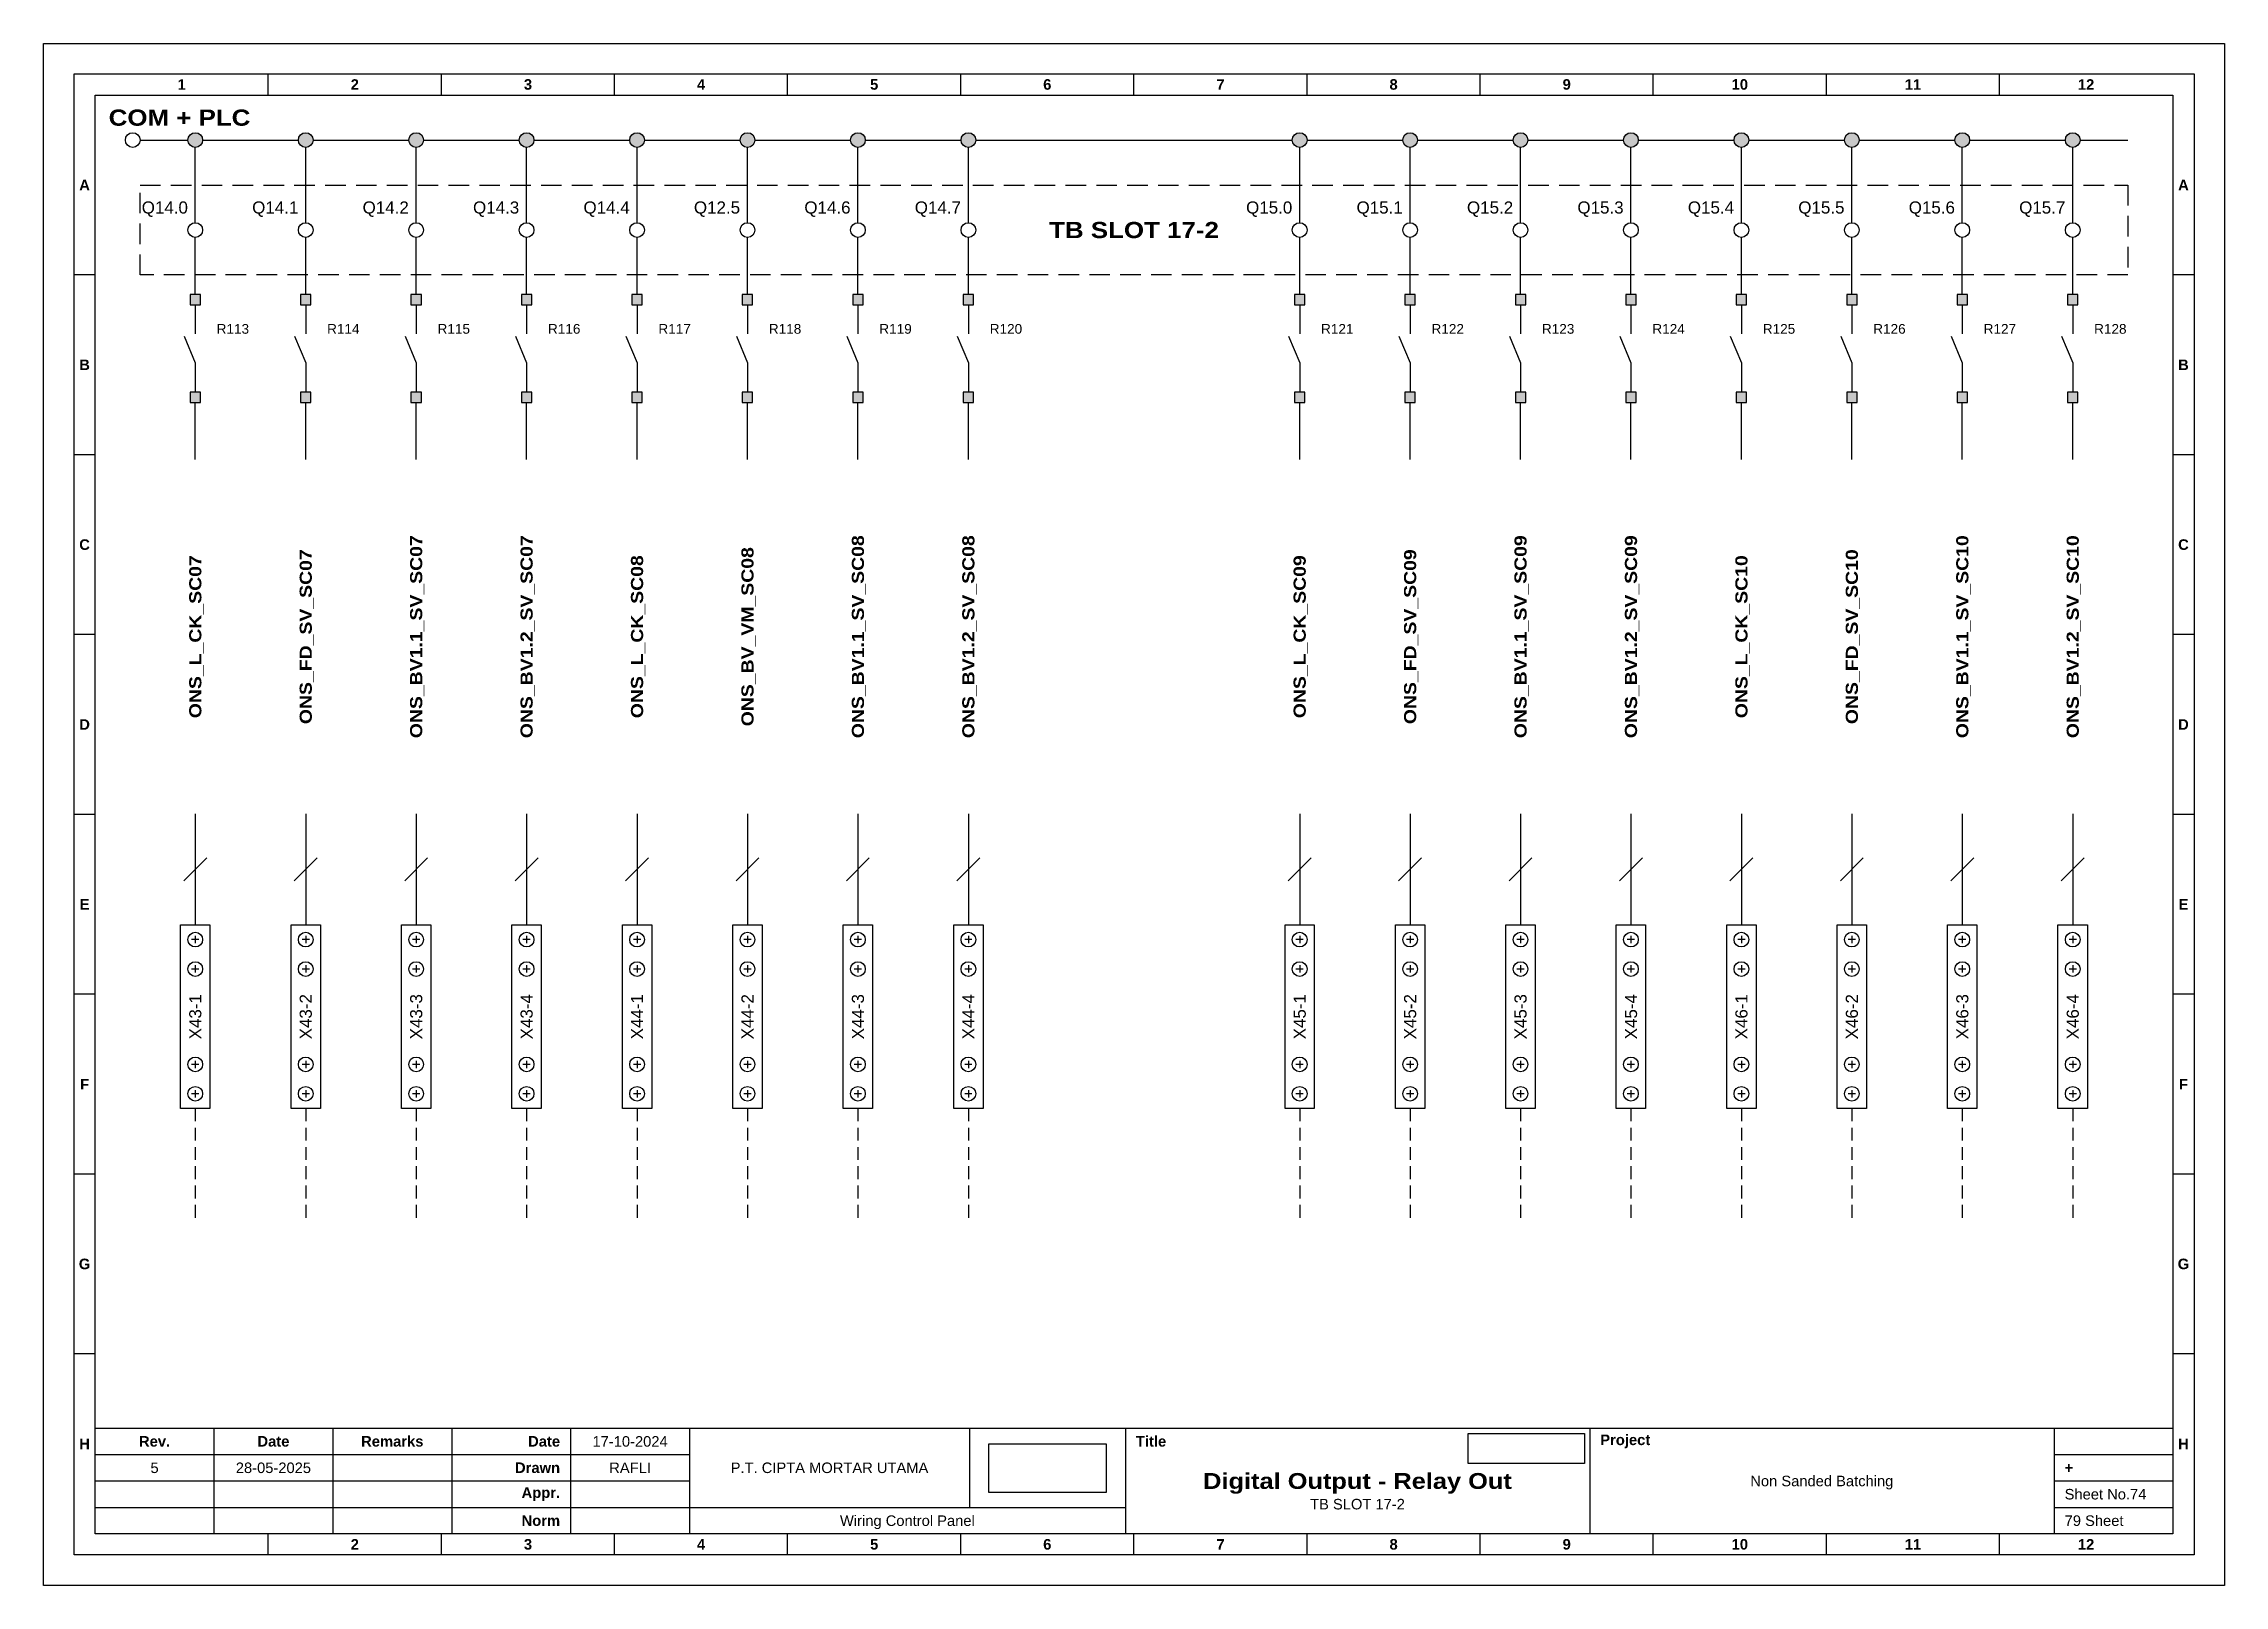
# Model space of a CAD drawing. Header units: millimetres. Extents: x 1512 to 2711, y 1342 to 1994.
# Drawn here: x 1512.4 to 1781.8, y 1341.9 to 1532.4 of the extents above; entities that cross this region are included whole.
import ezdxf
from ezdxf.enums import TextEntityAlignment as Align

# ---------------------------------------------------------------- set-up
doc = ezdxf.new("R2010")
doc.units = ezdxf.units.MM
doc.linetypes.add('HIDDEN', pattern=[9.525, 6.35, -3.175])
doc.styles.add('Bold', font='ariblk.ttf', dxfattribs={"height": 25.4})
doc.styles.get("Standard").update_dxf_attribs({"font": 'arial.ttf'})
picture_1 = doc.add_image_def('image1.png', size_in_pixel=(2048, 847))
picture_2 = doc.add_image_def('image2.png', size_in_pixel=(2092, 542))

msp = doc.modelspace()

# ---------------------------------------------------------------- texts
at = {"ltscale": 500, "style": 'Bold'}
msp.add_text('COM + PLC', height=2, dxfattribs=at).set_placement((1520.47, 1523.22), align=Align.MIDDLE_LEFT)
at = {"ltscale": 500}
for s, p in [('Q14.0', (1530.26, 1512.12)), ('Q14.1', (1543.9, 1512.12)), ('Q14.2', (1557.54, 1512.12)), ('Q14.3', (1571.18, 1512.12)), ('Q14.4', (1584.82, 1512.12)), ('Q12.5', (1598.46, 1512.12)), ('Q14.6', (1612.1, 1512.12)), ('Q14.7', (1625.74, 1512.12)), ('Q15.0', (1666.66, 1512.12)), ('Q15.1', (1680.3, 1512.12)), ('Q15.2', (1693.94, 1512.12)), ('Q15.3', (1707.58, 1512.12)), ('Q15.4', (1721.22, 1512.12)), ('Q15.5', (1734.86, 1512.12)), ('Q15.6', (1748.5, 1512.12)), ('Q15.7', (1762.14, 1512.12))]:
    msp.add_text(s, height=1.5, dxfattribs=at).set_placement(p, align=Align.MIDDLE_RIGHT)
at = {"ltscale": 500, "style": 'Bold'}
msp.add_text('TB SLOT 17-2', height=2, dxfattribs=at).set_placement((1647.11, 1509.34), align=Align.MIDDLE_CENTER)
at = {"ltscale": 500}
for s, p in [('R113', (1533.81, 1497.13)), ('R114', (1547.45, 1497.13)), ('R115', (1561.09, 1497.13)), ('R116', (1574.73, 1497.13)), ('R117', (1588.37, 1497.13)), ('R118', (1602.01, 1497.13)), ('R119', (1615.65, 1497.13)), ('R120', (1629.29, 1497.13)), ('R121', (1670.21, 1497.13)), ('R122', (1683.85, 1497.13)), ('R123', (1697.49, 1497.13)), ('R124', (1711.13, 1497.13)), ('R125', (1724.77, 1497.13)), ('R126', (1738.41, 1497.13)), ('R127', (1752.05, 1497.13)), ('R128', (1765.69, 1497.13))]:
    msp.add_text(s, height=1.2, dxfattribs=at).set_placement(p, align=Align.MIDDLE_LEFT)
at = {"ltscale": 500, "style": 'Bold'}
for s, p in [('ONS_BV1.1_SV_SC07', (1558.45, 1459.11)), ('ONS_BV1.2_SV_SC07', (1572.09, 1459.11)), ('ONS_BV1.1_SV_SC08', (1613.01, 1459.11)), ('ONS_BV1.2_SV_SC08', (1626.65, 1459.11)), ('ONS_BV1.1_SV_SC09', (1694.85, 1459.11)), ('ONS_BV1.2_SV_SC09', (1708.49, 1459.11)), ('ONS_BV1.1_SV_SC10', (1749.41, 1459.11)), ('ONS_BV1.2_SV_SC10', (1763.05, 1459.11)), ('ONS_L_CK_SC07', (1531.17, 1459.11)), ('ONS_FD_SV_SC07', (1544.81, 1459.11)), ('ONS_L_CK_SC08', (1585.73, 1459.11)), ('ONS_BV_VM_SC08', (1599.37, 1459.11)), ('ONS_L_CK_SC09', (1667.57, 1459.11)), ('ONS_FD_SV_SC09', (1681.21, 1459.11)), ('ONS_L_CK_SC10', (1722.13, 1459.11)), ('ONS_FD_SV_SC10', (1735.77, 1459.11))]:
    msp.add_text(s, height=1.5, rotation=90, dxfattribs=at).set_placement(p, align=Align.MIDDLE_CENTER)
at = {"ltscale": 500}
for s, p in [('X43-1', (1531.17, 1412.18)), ('X43-2', (1544.81, 1412.18)), ('X43-3', (1558.45, 1412.18)), ('X43-4', (1572.09, 1412.18)), ('X44-1', (1585.73, 1412.18)), ('X44-2', (1599.37, 1412.18)), ('X44-3', (1613.01, 1412.18)), ('X44-4', (1626.65, 1412.18)), ('X45-1', (1667.57, 1412.18)), ('X45-2', (1681.21, 1412.18)), ('X45-3', (1694.85, 1412.18)), ('X45-4', (1708.49, 1412.18)), ('X46-1', (1722.13, 1412.18)), ('X46-2', (1735.77, 1412.18)), ('X46-3', (1749.41, 1412.18)), ('X46-4', (1763.05, 1412.18))]:
    msp.add_text(s, height=1.5, rotation=90, dxfattribs=at).set_placement(p, align=Align.MIDDLE_CENTER)

# ---------------------------------------------------------------- blocks, each defined once
blk = doc.blocks.new('KOP MU PROJECT')
at = {"color": 6, "ltscale": 50}
for p, q in [((27.74, 184.05), (27.74, 186.66)), ((49.13, 184.05), (49.13, 186.66)), ((70.51, 184.05), (70.51, 186.66)), ((91.89, 184.05), (91.89, 186.66)), ((113.27, 184.05), (113.27, 186.66)), ((134.66, 184.05), (134.66, 186.66)), ((156.04, 184.05), (156.04, 186.66)), ((177.42, 184.05), (177.42, 186.66)), ((198.8, 184.05), (198.8, 186.66)), ((220.19, 184.05), (220.19, 186.66)), ((241.57, 184.05), (241.57, 186.66)), ((6.36, 161.84), (3.75, 161.84)), ((265.59, 161.84), (262.98, 161.84)), ((6.36, 139.63), (3.75, 139.63)), ((265.59, 139.63), (262.98, 139.63)), ((6.36, 117.42), (3.75, 117.42)), ((265.59, 117.42), (262.98, 117.42)), ((6.36, 95.22), (3.75, 95.22)), ((265.59, 95.22), (262.98, 95.22)), ((6.36, 73.01), (3.75, 73.01)), ((265.59, 73.01), (262.98, 73.01)), ((6.36, 50.8), (3.75, 50.8)), ((265.59, 50.8), (262.98, 50.8)), ((6.36, 28.59), (3.75, 28.59)), ((265.59, 28.59), (262.98, 28.59)), ((27.74, 3.75), (27.74, 6.36)), ((49.13, 3.75), (49.13, 6.36)), ((70.51, 3.75), (70.51, 6.36)), ((91.89, 3.75), (91.89, 6.36)), ((113.27, 3.75), (113.27, 6.36)), ((134.66, 3.75), (134.66, 6.36)), ((156.04, 3.75), (156.04, 6.36)), ((177.42, 3.75), (177.42, 6.36)), ((198.8, 3.75), (198.8, 6.36)), ((220.19, 3.75), (220.19, 6.36)), ((241.57, 3.75), (241.57, 6.36))]:
    blk.add_line(p, q, dxfattribs=at)
at = {"ltscale": 50}
for p, q in [((6.36, 19.41), (262.98, 19.41)), ((21.04, 19.41), (21.04, 6.36)), ((35.72, 19.41), (35.72, 6.36)), ((50.41, 19.41), (50.41, 6.36)), ((65.09, 19.41), (65.09, 6.36)), ((79.77, 19.41), (79.77, 6.36)), ((114.35, 19.41), (114.35, 9.62)), ((133.6, 19.41), (133.6, 6.36)), ((190.95, 19.41), (190.95, 6.36)), ((248.3, 19.41), (248.3, 6.36)), ((6.36, 16.15), (79.77, 16.15)), ((248.3, 16.15), (262.98, 16.15)), ((6.36, 12.89), (79.77, 12.89)), ((248.3, 12.89), (262.98, 12.89)), ((6.36, 9.62), (133.6, 9.62)), ((248.3, 9.62), (262.98, 9.62))]:
    blk.add_line(p, q, dxfattribs=at)
at = {"color": 1, "ltscale": 50}
blk.add_lwpolyline([(269.34, 0), (0, 0), (0, 190.41), (269.34, 190.41)], close=True, dxfattribs=at)
at = {"color": 6, "ltscale": 50}
for points in [[(265.59, 3.75), (3.75, 3.75), (3.75, 186.66), (265.59, 186.66)], [(262.98, 6.36), (6.36, 6.36), (6.36, 184.05), (262.98, 184.05)]]:
    blk.add_lwpolyline(points, close=True, dxfattribs=at)
at = {"ltscale": 50, "char_height": 1.305, "attachment_point": 4}
for s, width, heights, insert in [('\\pxqc;{\\fArial|b1|i0|c0|p34;1}', 21.3825, [2.51], (6.36, 185.36)), ('\\pxqc;{\\fArial|b1|i0|c0|p34;2}', 21.3825, [2.51], (27.74, 185.36)), ('\\pxqc;{\\fArial|b1|i0|c0|p34;3}', 21.3825, [2.51], (49.13, 185.36)), ('\\pxqc;{\\fArial|b1|i0|c0|p34;4}', 21.3825, [2.51], (70.51, 185.36)), ('\\pxqc;{\\fArial|b1|i0|c0|p34;5}', 21.3825, [2.51], (91.89, 185.36)), ('\\pxqc;{\\fArial|b1|i0|c0|p34;6}', 21.3825, [2.51], (113.27, 185.36)), ('\\pxqc;{\\fArial|b1|i0|c0|p34;7}', 21.3825, [2.51], (134.66, 185.36)), ('\\pxqc;{\\fArial|b1|i0|c0|p34;8}', 21.3825, [2.51], (156.04, 185.36)), ('\\pxqc;{\\fArial|b1|i0|c0|p34;9}', 21.3825, [2.51], (177.42, 185.36)), ('\\pxqc;{\\fArial|b1|i0|c0|p34;10}', 21.3825, [2.51], (198.8, 185.36)), ('\\pxqc;{\\fArial|b1|i0|c0|p34;11}', 21.3825, [2.51], (220.19, 185.36)), ('\\pxqc;{\\fArial|b1|i0|c0|p34;12}', 21.3825, [2.51], (241.57, 185.36)), ('\\pxqc;{\\fArial|b1|i0|c0|p34;A}', 2.61, [2.51], (3.75, 172.95)), ('\\pxqc;{\\fArial|b1|i0|c0|p34;A}', 2.61, [2.51], (262.98, 172.95)), ('\\pxqc;{\\fArial|b1|i0|c0|p34;B}', 2.61, [2.51], (3.75, 150.74)), ('\\pxqc;{\\fArial|b1|i0|c0|p34;B}', 2.61, [2.51], (262.98, 150.74)), ('\\pxqc;{\\fArial|b1|i0|c0|p34;C}', 2.61, [2.51], (3.75, 128.53)), ('\\pxqc;{\\fArial|b1|i0|c0|p34;C}', 2.61, [2.51], (262.98, 128.53)), ('\\pxqc;{\\fArial|b1|i0|c0|p34;D}', 2.61, [2.51], (3.75, 106.32)), ('\\pxqc;{\\fArial|b1|i0|c0|p34;D}', 2.61, [2.51], (262.98, 106.32)), ('\\pxqc;{\\fArial|b1|i0|c0|p34;E}', 2.61, [2.51], (3.75, 84.11)), ('\\pxqc;{\\fArial|b1|i0|c0|p34;E}', 2.61, [2.51], (262.98, 84.11)), ('\\pxqc;{\\fArial|b1|i0|c0|p34;F}', 2.61, [2.51], (3.75, 61.9)), ('\\pxqc;{\\fArial|b1|i0|c0|p34;F}', 2.61, [2.51], (262.98, 61.9)), ('\\pxqc;{\\fArial|b1|i0|c0|p34;G}', 2.61, [2.51], (3.75, 39.69)), ('\\pxqc;{\\fArial|b1|i0|c0|p34;G}', 2.61, [2.51], (262.98, 39.69)), ('\\pxqc;{\\fArial|b1|i0|c0|p34;H}', 2.61, [2.51], (3.75, 17.47)), ('\\pxqc;{\\fArial|b1|i0|c0|p34;Rev.}', 14.6811, [2.88], (6.36, 17.78)), ('\\pxqc;{\\fArial|b1|i0|c0|p34;Date}', 14.6811, [2.88], (21.04, 17.78)), ('\\pxqc;{\\fArial|b1|i0|c0|p34;Remarks}', 14.6811, [2.88], (35.72, 17.78)), ('\\pxqr;{\\fArial|b1|i0|c0|p34;Date}', 13.3761, [2.88], (50.41, 17.78)), ('\\pxql;{\\fArial|b1|i0|c0|p34;Title}', 50.2419, [2.88], (134.9, 17.78)), ('\\pxql;{\\fArial|b1|i0|c0|p34;Project}', 50.2419, [2.88], (192.25, 17.78)), ('\\pxqc;{\\fArial|b1|i0|c0|p34;H}', 2.61, [2.51], (262.98, 17.47)), ('\\pxqr;{\\fArial|b1|i0|c0|p34;Drawn}', 13.3761, [2.88], (50.41, 14.52)), ('\\pxql;{\\fArial|b1|i0|c0|p34;+}', 14.6811, [2.88], (249.61, 14.52)), ('\\pxqr;{\\fArial|b1|i0|c0|p34;Appr.}', 13.3761, [2.88], (50.41, 11.26)), ('\\pxqr;{\\fArial|b1|i0|c0|p34;Norm}', 13.3761, [2.88], (50.41, 7.99)), ('\\pxqc;{\\fArial|b1|i0|c0|p34;2}', 21.3825, [2.51], (27.74, 5.06)), ('\\pxqc;{\\fArial|b1|i0|c0|p34;3}', 21.3825, [2.51], (49.13, 5.06)), ('\\pxqc;{\\fArial|b1|i0|c0|p34;4}', 21.3825, [2.51], (70.51, 5.06)), ('\\pxqc;{\\fArial|b1|i0|c0|p34;5}', 21.3825, [2.51], (91.89, 5.06)), ('\\pxqc;{\\fArial|b1|i0|c0|p34;6}', 21.3825, [2.51], (113.27, 5.06)), ('\\pxqc;{\\fArial|b1|i0|c0|p34;7}', 21.3825, [2.51], (134.66, 5.06)), ('\\pxqc;{\\fArial|b1|i0|c0|p34;8}', 21.3825, [2.51], (156.04, 5.06)), ('\\pxqc;{\\fArial|b1|i0|c0|p34;9}', 21.3825, [2.51], (177.42, 5.06)), ('\\pxqc;{\\fArial|b1|i0|c0|p34;10}', 21.3825, [2.51], (198.8, 5.06)), ('\\pxqc;{\\fArial|b1|i0|c0|p34;11}', 21.3825, [2.51], (220.19, 5.06)), ('\\pxqc;{\\fArial|b1|i0|c0|p34;12}', 21.3825, [2.51], (241.57, 5.06))]:
    blk.add_mtext_dynamic_manual_height_columns(s, width=width, gutter_width=0.0326, heights=heights, dxfattribs=dict(at, insert=insert))
at = {"ltscale": 50}
for tag, p in [('DATECREATED', (72.43, 17.78)), ('REV', (13.7, 14.52)), ('REVDATE', (28.38, 14.52)), ('REMARKS', (43.06, 14.52)), ('DRAWN', (72.43, 14.52)), ('COMPANY', (97.06, 14.52)), ('PROJECT', (219.62, 12.89)), ('APPR', (72.43, 11.26)), ('NORM', (72.43, 7.99)), ('DRAWINGCATEGORY', (106.68, 7.99)), ('DESCRIPTION', (162.27, 10.03))]:
    blk.add_attdef(tag, text='', height=1.3, dxfattribs=at).set_placement(p, align=Align.MIDDLE_CENTER)
at = {"ltscale": 50, "style": 'Bold'}
blk.add_attdef('TITLE', text='', height=1.96, dxfattribs=at).set_placement((162.27, 12.89), align=Align.MIDDLE_CENTER)
at = {"ltscale": 50}
for tag, p in [('SHEETNUMBER', (249.61, 11.26)), ('TOTALSHEET', (249.61, 7.99))]:
    blk.add_attdef(tag, text='', height=1.3, dxfattribs=at).set_placement(p, align=Align.MIDDLE_LEFT)
image = blk.add_image(picture_1, insert=(116.72, 11.48), size_in_units=(14.5, 6), dxfattribs=at)
image.dxf.flags = 15
image = blk.add_image(picture_2, insert=(175.94, 15.04), size_in_units=(14.36, 3.72), dxfattribs=at)
image.dxf.flags = 15

# ---------------------------------------------------------------- hatches: boundary and pattern name
at = {"true_color": 0x105689}
h = msp.add_hatch(color=146, dxfattribs=at)
h.dxf.hatch_style = 1
h.paths.add_polyline_path([(1763.95, 1520.45, 1), (1762.14, 1520.45, 1)])
h.paths.add_polyline_path([(1750.31, 1520.45, 1), (1748.5, 1520.45, 1)])
h.paths.add_polyline_path([(1736.67, 1520.45, 1), (1734.86, 1520.45, 1)])
h.paths.add_polyline_path([(1723.03, 1520.45, 1), (1721.22, 1520.45, 1)])
h.paths.add_polyline_path([(1709.39, 1520.45, 1), (1707.58, 1520.45, 1)])
h.paths.add_polyline_path([(1695.75, 1520.45, 1), (1693.94, 1520.45, 1)])
h.paths.add_polyline_path([(1682.11, 1520.45, 1), (1680.3, 1520.45, 1)])
h.paths.add_polyline_path([(1668.47, 1520.45, 1), (1666.66, 1520.45, 1)])
h.paths.add_polyline_path([(1627.56, 1520.45, 1), (1625.74, 1520.45, 1)])
h.paths.add_polyline_path([(1613.92, 1520.45, 1), (1612.1, 1520.45, 1)])
h.paths.add_polyline_path([(1600.28, 1520.45, 1), (1598.46, 1520.45, 1)])
h.paths.add_polyline_path([(1586.64, 1520.45, 1), (1584.82, 1520.45, 1)])
h.paths.add_polyline_path([(1573, 1520.45, 1), (1571.18, 1520.45, 1)])
h.paths.add_polyline_path([(1559.36, 1520.45, 1), (1557.54, 1520.45, 1)])
h.paths.add_polyline_path([(1545.72, 1520.45, 1), (1543.9, 1520.45, 1)])
h.paths.add_polyline_path([(1532.08, 1520.45, 1), (1530.26, 1520.45, 1)])
h = msp.add_hatch(color=256)
h.dxf.hatch_style = 1
h.paths.add_polyline_path([(1530.53, 1501.38), (1530.53, 1500.1), (1531.81, 1500.1), (1531.81, 1501.38)])
h.paths.add_polyline_path([(1530.53, 1488.05), (1531.81, 1488.05), (1531.81, 1489.33), (1530.53, 1489.33)])
h = msp.add_hatch(color=256)
h.dxf.hatch_style = 1
h.paths.add_polyline_path([(1544.17, 1501.38), (1544.17, 1500.1), (1545.45, 1500.1), (1545.45, 1501.38)])
h.paths.add_polyline_path([(1544.17, 1488.05), (1545.45, 1488.05), (1545.45, 1489.33), (1544.17, 1489.33)])
h = msp.add_hatch(color=256)
h.dxf.hatch_style = 1
h.paths.add_polyline_path([(1557.81, 1501.38), (1557.81, 1500.1), (1559.09, 1500.1), (1559.09, 1501.38)])
h.paths.add_polyline_path([(1557.81, 1488.05), (1559.09, 1488.05), (1559.09, 1489.33), (1557.81, 1489.33)])
h = msp.add_hatch(color=256)
h.dxf.hatch_style = 1
h.paths.add_polyline_path([(1571.45, 1501.38), (1571.45, 1500.1), (1572.73, 1500.1), (1572.73, 1501.38)])
h.paths.add_polyline_path([(1571.45, 1488.05), (1572.73, 1488.05), (1572.73, 1489.33), (1571.45, 1489.33)])
h = msp.add_hatch(color=256)
h.dxf.hatch_style = 1
h.paths.add_polyline_path([(1585.09, 1501.38), (1585.09, 1500.1), (1586.37, 1500.1), (1586.37, 1501.38)])
h.paths.add_polyline_path([(1585.09, 1488.05), (1586.37, 1488.05), (1586.37, 1489.33), (1585.09, 1489.33)])
h = msp.add_hatch(color=256)
h.dxf.hatch_style = 1
h.paths.add_polyline_path([(1598.73, 1501.38), (1598.73, 1500.1), (1600.01, 1500.1), (1600.01, 1501.38)])
h.paths.add_polyline_path([(1598.73, 1488.05), (1600.01, 1488.05), (1600.01, 1489.33), (1598.73, 1489.33)])
h = msp.add_hatch(color=256)
h.dxf.hatch_style = 1
h.paths.add_polyline_path([(1612.37, 1501.38), (1612.37, 1500.1), (1613.65, 1500.1), (1613.65, 1501.38)])
h.paths.add_polyline_path([(1612.37, 1488.05), (1613.65, 1488.05), (1613.65, 1489.33), (1612.37, 1489.33)])
h = msp.add_hatch(color=256)
h.dxf.hatch_style = 1
h.paths.add_polyline_path([(1626.01, 1501.38), (1626.01, 1500.1), (1627.29, 1500.1), (1627.29, 1501.38)])
h.paths.add_polyline_path([(1626.01, 1488.05), (1627.29, 1488.05), (1627.29, 1489.33), (1626.01, 1489.33)])
h = msp.add_hatch(color=256)
h.dxf.hatch_style = 1
h.paths.add_polyline_path([(1666.93, 1501.38), (1666.93, 1500.1), (1668.21, 1500.1), (1668.21, 1501.38)])
h.paths.add_polyline_path([(1666.93, 1488.05), (1668.21, 1488.05), (1668.21, 1489.33), (1666.93, 1489.33)])
h = msp.add_hatch(color=256)
h.dxf.hatch_style = 1
h.paths.add_polyline_path([(1680.57, 1501.38), (1680.57, 1500.1), (1681.85, 1500.1), (1681.85, 1501.38)])
h.paths.add_polyline_path([(1680.57, 1488.05), (1681.85, 1488.05), (1681.85, 1489.33), (1680.57, 1489.33)])
h = msp.add_hatch(color=256)
h.dxf.hatch_style = 1
h.paths.add_polyline_path([(1694.21, 1501.38), (1694.21, 1500.1), (1695.49, 1500.1), (1695.49, 1501.38)])
h.paths.add_polyline_path([(1694.21, 1488.05), (1695.49, 1488.05), (1695.49, 1489.33), (1694.21, 1489.33)])
h = msp.add_hatch(color=256)
h.dxf.hatch_style = 1
h.paths.add_polyline_path([(1707.85, 1501.38), (1707.85, 1500.1), (1709.13, 1500.1), (1709.13, 1501.38)])
h.paths.add_polyline_path([(1707.85, 1488.05), (1709.13, 1488.05), (1709.13, 1489.33), (1707.85, 1489.33)])
h = msp.add_hatch(color=256)
h.dxf.hatch_style = 1
h.paths.add_polyline_path([(1721.49, 1501.38), (1721.49, 1500.1), (1722.77, 1500.1), (1722.77, 1501.38)])
h.paths.add_polyline_path([(1721.49, 1488.05), (1722.77, 1488.05), (1722.77, 1489.33), (1721.49, 1489.33)])
h = msp.add_hatch(color=256)
h.dxf.hatch_style = 1
h.paths.add_polyline_path([(1735.13, 1501.38), (1735.13, 1500.1), (1736.41, 1500.1), (1736.41, 1501.38)])
h.paths.add_polyline_path([(1735.13, 1488.05), (1736.41, 1488.05), (1736.41, 1489.33), (1735.13, 1489.33)])
h = msp.add_hatch(color=256)
h.dxf.hatch_style = 1
h.paths.add_polyline_path([(1748.77, 1501.38), (1748.77, 1500.1), (1750.05, 1500.1), (1750.05, 1501.38)])
h.paths.add_polyline_path([(1748.77, 1488.05), (1750.05, 1488.05), (1750.05, 1489.33), (1748.77, 1489.33)])
h = msp.add_hatch(color=256)
h.dxf.hatch_style = 1
h.paths.add_polyline_path([(1762.41, 1501.38), (1762.41, 1500.1), (1763.69, 1500.1), (1763.69, 1501.38)])
h.paths.add_polyline_path([(1762.41, 1488.05), (1763.69, 1488.05), (1763.69, 1489.33), (1762.41, 1489.33)])

# ---------------------------------------------------------------- linework, layer by layer
at = {"color": 146, "true_color": 0x105689}
for p, q in [((1524.35, 1520.45), (1530.26, 1520.45)), ((1531.17, 1510.25), (1531.17, 1519.54)), ((1532.08, 1520.45), (1543.9, 1520.45)), ((1544.81, 1510.25), (1544.81, 1519.54)), ((1545.72, 1520.45), (1557.54, 1520.45)), ((1558.45, 1510.25), (1558.45, 1519.54)), ((1559.36, 1520.45), (1571.18, 1520.45)), ((1572.09, 1510.25), (1572.09, 1519.54)), ((1573, 1520.45), (1584.82, 1520.45)), ((1585.73, 1510.25), (1585.73, 1519.54)), ((1586.64, 1520.45), (1598.46, 1520.45)), ((1599.37, 1510.25), (1599.37, 1519.54)), ((1600.28, 1520.45), (1612.1, 1520.45)), ((1613.01, 1510.25), (1613.01, 1519.54)), ((1613.92, 1520.45), (1625.74, 1520.45)), ((1626.65, 1510.25), (1626.65, 1519.54)), ((1627.56, 1520.45), (1666.66, 1520.45)), ((1667.57, 1510.25), (1667.57, 1519.54)), ((1668.47, 1520.45), (1680.3, 1520.45)), ((1681.21, 1510.25), (1681.21, 1519.54)), ((1682.11, 1520.45), (1693.94, 1520.45)), ((1694.85, 1510.25), (1694.85, 1519.54)), ((1695.75, 1520.45), (1707.58, 1520.45)), ((1708.49, 1510.25), (1708.49, 1519.54)), ((1709.39, 1520.45), (1721.22, 1520.45)), ((1722.13, 1510.25), (1722.13, 1519.54)), ((1723.03, 1520.45), (1734.86, 1520.45)), ((1735.77, 1510.25), (1735.77, 1519.54)), ((1736.67, 1520.45), (1748.5, 1520.45)), ((1749.41, 1510.25), (1749.41, 1519.54)), ((1750.31, 1520.45), (1762.14, 1520.45)), ((1763.05, 1510.25), (1763.05, 1519.54)), ((1763.95, 1520.45), (1769.87, 1520.45)), ((1531.17, 1501.38), (1531.17, 1508.44)), ((1544.81, 1501.38), (1544.81, 1508.44)), ((1558.45, 1501.38), (1558.45, 1508.44)), ((1572.09, 1501.38), (1572.09, 1508.44)), ((1585.73, 1501.38), (1585.73, 1508.44)), ((1599.37, 1501.38), (1599.37, 1508.44)), ((1613.01, 1501.38), (1613.01, 1508.44)), ((1626.65, 1501.38), (1626.65, 1508.44)), ((1667.57, 1501.38), (1667.57, 1508.44)), ((1681.21, 1501.38), (1681.21, 1508.44)), ((1694.85, 1501.38), (1694.85, 1508.44)), ((1708.49, 1501.38), (1708.49, 1508.44)), ((1722.13, 1501.38), (1722.13, 1508.44)), ((1735.77, 1501.38), (1735.77, 1508.44)), ((1749.41, 1501.38), (1749.41, 1508.44)), ((1763.05, 1501.38), (1763.05, 1508.44)), ((1531.17, 1481), (1531.17, 1488.05)), ((1544.81, 1481), (1544.81, 1488.05)), ((1558.45, 1481), (1558.45, 1488.05)), ((1572.09, 1481), (1572.09, 1488.05)), ((1585.73, 1481), (1585.73, 1488.05)), ((1599.37, 1481), (1599.37, 1488.05)), ((1613.01, 1481), (1613.01, 1488.05)), ((1626.65, 1481), (1626.65, 1488.05)), ((1667.57, 1481), (1667.57, 1488.05)), ((1681.21, 1481), (1681.21, 1488.05)), ((1694.85, 1481), (1694.85, 1488.05)), ((1708.49, 1481), (1708.49, 1488.05)), ((1722.13, 1481), (1722.13, 1488.05)), ((1735.77, 1481), (1735.77, 1488.05)), ((1749.41, 1481), (1749.41, 1488.05)), ((1763.05, 1481), (1763.05, 1488.05)), ((1531.17, 1437.23), (1531.17, 1423.51)), ((1544.81, 1437.23), (1544.81, 1423.51)), ((1558.45, 1437.23), (1558.45, 1423.51)), ((1572.09, 1437.23), (1572.09, 1423.51)), ((1585.73, 1437.23), (1585.73, 1423.51)), ((1599.37, 1437.23), (1599.37, 1423.51)), ((1613.01, 1437.23), (1613.01, 1423.51)), ((1626.65, 1437.23), (1626.65, 1423.51)), ((1667.57, 1437.23), (1667.57, 1423.51)), ((1681.21, 1437.23), (1681.21, 1423.51)), ((1694.85, 1437.23), (1694.85, 1423.51)), ((1708.49, 1437.23), (1708.49, 1423.51)), ((1722.13, 1437.23), (1722.13, 1423.51)), ((1735.77, 1437.23), (1735.77, 1423.51)), ((1749.41, 1437.23), (1749.41, 1423.51)), ((1763.05, 1437.23), (1763.05, 1423.51)), ((1529.76, 1428.96), (1532.59, 1431.79)), ((1543.4, 1428.96), (1546.22, 1431.79)), ((1557.04, 1428.96), (1559.86, 1431.79)), ((1570.68, 1428.96), (1573.5, 1431.79)), ((1584.32, 1428.96), (1587.14, 1431.79)), ((1597.96, 1428.96), (1600.78, 1431.79)), ((1611.6, 1428.96), (1614.42, 1431.79)), ((1625.23, 1428.96), (1628.06, 1431.79)), ((1666.15, 1428.96), (1668.98, 1431.79)), ((1679.79, 1428.96), (1682.62, 1431.79)), ((1693.43, 1428.96), (1696.26, 1431.79)), ((1707.07, 1428.96), (1709.9, 1431.79)), ((1720.71, 1428.96), (1723.54, 1431.79)), ((1734.35, 1428.96), (1737.18, 1431.79)), ((1747.99, 1428.96), (1750.82, 1431.79)), ((1761.63, 1428.96), (1764.46, 1431.79))]:
    msp.add_line(p, q, dxfattribs=at)
at = {"ltscale": 50}
for p, q in [((1531.17, 1500.1), (1531.17, 1496.51)), ((1544.81, 1500.1), (1544.81, 1496.51)), ((1558.45, 1500.1), (1558.45, 1496.51)), ((1572.09, 1500.1), (1572.09, 1496.51)), ((1585.73, 1500.1), (1585.73, 1496.51)), ((1599.37, 1500.1), (1599.37, 1496.51)), ((1613.01, 1500.1), (1613.01, 1496.51)), ((1626.65, 1500.1), (1626.65, 1496.51)), ((1667.57, 1500.1), (1667.57, 1496.51)), ((1681.21, 1500.1), (1681.21, 1496.51)), ((1694.85, 1500.1), (1694.85, 1496.51)), ((1708.49, 1500.1), (1708.49, 1496.51)), ((1722.13, 1500.1), (1722.13, 1496.51)), ((1735.77, 1500.1), (1735.77, 1496.51)), ((1749.41, 1500.1), (1749.41, 1496.51)), ((1763.05, 1500.1), (1763.05, 1496.51)), ((1529.8, 1496.24), (1531.17, 1492.92)), ((1543.44, 1496.24), (1544.81, 1492.92)), ((1557.08, 1496.24), (1558.45, 1492.92)), ((1570.72, 1496.24), (1572.09, 1492.92)), ((1584.36, 1496.24), (1585.73, 1492.92)), ((1598, 1496.24), (1599.37, 1492.92)), ((1611.64, 1496.24), (1613.01, 1492.92)), ((1625.28, 1496.24), (1626.65, 1492.92)), ((1666.19, 1496.24), (1667.57, 1492.92)), ((1679.83, 1496.24), (1681.21, 1492.92)), ((1693.47, 1496.24), (1694.85, 1492.92)), ((1707.11, 1496.24), (1708.49, 1492.92)), ((1720.75, 1496.24), (1722.13, 1492.92)), ((1734.39, 1496.24), (1735.77, 1492.92)), ((1748.03, 1496.24), (1749.41, 1492.92)), ((1761.67, 1496.24), (1763.05, 1492.92)), ((1531.17, 1492.92), (1531.17, 1489.33)), ((1544.81, 1492.92), (1544.81, 1489.33)), ((1558.45, 1492.92), (1558.45, 1489.33)), ((1572.09, 1492.92), (1572.09, 1489.33)), ((1585.73, 1492.92), (1585.73, 1489.33)), ((1599.37, 1492.92), (1599.37, 1489.33)), ((1613.01, 1492.92), (1613.01, 1489.33)), ((1626.65, 1492.92), (1626.65, 1489.33)), ((1667.57, 1492.92), (1667.57, 1489.33)), ((1681.21, 1492.92), (1681.21, 1489.33)), ((1694.85, 1492.92), (1694.85, 1489.33)), ((1708.49, 1492.92), (1708.49, 1489.33)), ((1722.13, 1492.92), (1722.13, 1489.33)), ((1735.77, 1492.92), (1735.77, 1489.33)), ((1749.41, 1492.92), (1749.41, 1489.33)), ((1763.05, 1492.92), (1763.05, 1489.33))]:
    msp.add_line(p, q, dxfattribs=at)
at = {"color": 6}
for p, q in [((1531.17, 1422.15), (1531.17, 1421.25)), ((1544.81, 1422.15), (1544.81, 1421.25)), ((1558.45, 1422.15), (1558.45, 1421.25)), ((1572.09, 1422.15), (1572.09, 1421.25)), ((1585.73, 1422.15), (1585.73, 1421.25)), ((1599.37, 1422.15), (1599.37, 1421.25)), ((1613.01, 1422.15), (1613.01, 1421.25)), ((1626.65, 1422.15), (1626.65, 1421.25)), ((1667.57, 1422.15), (1667.57, 1421.25)), ((1681.21, 1422.15), (1681.21, 1421.25)), ((1694.85, 1422.15), (1694.85, 1421.25)), ((1708.49, 1422.15), (1708.49, 1421.25)), ((1722.13, 1422.15), (1722.13, 1421.25)), ((1735.77, 1422.15), (1735.77, 1421.25)), ((1749.41, 1422.15), (1749.41, 1421.25)), ((1763.05, 1422.15), (1763.05, 1421.25)), ((1531.62, 1421.7), (1530.72, 1421.7)), ((1545.26, 1421.7), (1544.36, 1421.7)), ((1558.9, 1421.7), (1558, 1421.7)), ((1572.54, 1421.7), (1571.64, 1421.7)), ((1586.18, 1421.7), (1585.28, 1421.7)), ((1599.82, 1421.7), (1598.92, 1421.7)), ((1613.46, 1421.7), (1612.56, 1421.7)), ((1627.1, 1421.7), (1626.2, 1421.7)), ((1668.02, 1421.7), (1667.11, 1421.7)), ((1681.66, 1421.7), (1680.75, 1421.7)), ((1695.3, 1421.7), (1694.39, 1421.7)), ((1708.94, 1421.7), (1708.03, 1421.7)), ((1722.58, 1421.7), (1721.67, 1421.7)), ((1736.22, 1421.7), (1735.31, 1421.7)), ((1749.86, 1421.7), (1748.95, 1421.7)), ((1763.5, 1421.7), (1762.59, 1421.7)), ((1531.62, 1418.07), (1530.72, 1418.07)), ((1531.17, 1418.53), (1531.17, 1417.62)), ((1545.26, 1418.07), (1544.36, 1418.07)), ((1544.81, 1418.53), (1544.81, 1417.62)), ((1558.9, 1418.07), (1558, 1418.07)), ((1558.45, 1418.53), (1558.45, 1417.62)), ((1572.54, 1418.07), (1571.64, 1418.07)), ((1572.09, 1418.53), (1572.09, 1417.62)), ((1586.18, 1418.07), (1585.28, 1418.07)), ((1585.73, 1418.53), (1585.73, 1417.62)), ((1599.82, 1418.07), (1598.92, 1418.07)), ((1599.37, 1418.53), (1599.37, 1417.62)), ((1613.46, 1418.07), (1612.56, 1418.07)), ((1613.01, 1418.53), (1613.01, 1417.62)), ((1627.1, 1418.07), (1626.2, 1418.07)), ((1626.65, 1418.53), (1626.65, 1417.62)), ((1668.02, 1418.07), (1667.11, 1418.07)), ((1667.57, 1418.53), (1667.57, 1417.62)), ((1681.66, 1418.07), (1680.75, 1418.07)), ((1681.21, 1418.53), (1681.21, 1417.62)), ((1695.3, 1418.07), (1694.39, 1418.07)), ((1694.85, 1418.53), (1694.85, 1417.62)), ((1708.94, 1418.07), (1708.03, 1418.07)), ((1708.49, 1418.53), (1708.49, 1417.62)), ((1722.58, 1418.07), (1721.67, 1418.07)), ((1722.13, 1418.53), (1722.13, 1417.62)), ((1736.22, 1418.07), (1735.31, 1418.07)), ((1735.77, 1418.53), (1735.77, 1417.62)), ((1749.86, 1418.07), (1748.95, 1418.07)), ((1749.41, 1418.53), (1749.41, 1417.62)), ((1763.5, 1418.07), (1762.59, 1418.07)), ((1763.05, 1418.53), (1763.05, 1417.62)), ((1531.62, 1406.29), (1530.72, 1406.29)), ((1531.17, 1406.74), (1531.17, 1405.83)), ((1545.26, 1406.29), (1544.36, 1406.29)), ((1544.81, 1406.74), (1544.81, 1405.83)), ((1558.9, 1406.29), (1558, 1406.29)), ((1558.45, 1406.74), (1558.45, 1405.83)), ((1572.54, 1406.29), (1571.64, 1406.29)), ((1572.09, 1406.74), (1572.09, 1405.83)), ((1586.18, 1406.29), (1585.28, 1406.29)), ((1585.73, 1406.74), (1585.73, 1405.83)), ((1599.82, 1406.29), (1598.92, 1406.29)), ((1599.37, 1406.74), (1599.37, 1405.83)), ((1613.46, 1406.29), (1612.56, 1406.29)), ((1613.01, 1406.74), (1613.01, 1405.83)), ((1627.1, 1406.29), (1626.2, 1406.29)), ((1626.65, 1406.74), (1626.65, 1405.83)), ((1668.02, 1406.29), (1667.11, 1406.29)), ((1667.57, 1406.74), (1667.57, 1405.83)), ((1681.66, 1406.29), (1680.75, 1406.29)), ((1681.21, 1406.74), (1681.21, 1405.83)), ((1695.3, 1406.29), (1694.39, 1406.29)), ((1694.85, 1406.74), (1694.85, 1405.83)), ((1708.94, 1406.29), (1708.03, 1406.29)), ((1708.49, 1406.74), (1708.49, 1405.83)), ((1722.58, 1406.29), (1721.67, 1406.29)), ((1722.13, 1406.74), (1722.13, 1405.83)), ((1736.22, 1406.29), (1735.31, 1406.29)), ((1735.77, 1406.74), (1735.77, 1405.83)), ((1749.86, 1406.29), (1748.95, 1406.29)), ((1749.41, 1406.74), (1749.41, 1405.83)), ((1763.5, 1406.29), (1762.59, 1406.29)), ((1763.05, 1406.74), (1763.05, 1405.83)), ((1531.62, 1402.66), (1530.72, 1402.66)), ((1531.17, 1403.11), (1531.17, 1402.21)), ((1545.26, 1402.66), (1544.36, 1402.66)), ((1544.81, 1403.11), (1544.81, 1402.21)), ((1558.9, 1402.66), (1558, 1402.66)), ((1558.45, 1403.11), (1558.45, 1402.21)), ((1572.54, 1402.66), (1571.64, 1402.66)), ((1572.09, 1403.11), (1572.09, 1402.21)), ((1586.18, 1402.66), (1585.28, 1402.66)), ((1585.73, 1403.11), (1585.73, 1402.21)), ((1599.82, 1402.66), (1598.92, 1402.66)), ((1599.37, 1403.11), (1599.37, 1402.21)), ((1613.46, 1402.66), (1612.56, 1402.66)), ((1613.01, 1403.11), (1613.01, 1402.21)), ((1627.1, 1402.66), (1626.2, 1402.66)), ((1626.65, 1403.11), (1626.65, 1402.21)), ((1668.02, 1402.66), (1667.11, 1402.66)), ((1667.57, 1403.11), (1667.57, 1402.21)), ((1681.66, 1402.66), (1680.75, 1402.66)), ((1681.21, 1403.11), (1681.21, 1402.21)), ((1695.3, 1402.66), (1694.39, 1402.66)), ((1694.85, 1403.11), (1694.85, 1402.21)), ((1708.94, 1402.66), (1708.03, 1402.66)), ((1708.49, 1403.11), (1708.49, 1402.21)), ((1722.58, 1402.66), (1721.67, 1402.66)), ((1722.13, 1403.11), (1722.13, 1402.21)), ((1736.22, 1402.66), (1735.31, 1402.66)), ((1735.77, 1403.11), (1735.77, 1402.21)), ((1749.86, 1402.66), (1748.95, 1402.66)), ((1749.41, 1403.11), (1749.41, 1402.21)), ((1763.5, 1402.66), (1762.59, 1402.66)), ((1763.05, 1403.11), (1763.05, 1402.21))]:
    msp.add_line(p, q, dxfattribs=at)
at = {"color": 146, "linetype": 'HIDDEN', "ltscale": 0.25, "true_color": 0x105689}
for p, q in [((1531.17, 1400.85), (1531.17, 1387.13)), ((1544.81, 1400.85), (1544.81, 1387.13)), ((1558.45, 1400.85), (1558.45, 1387.13)), ((1572.09, 1400.85), (1572.09, 1387.13)), ((1585.73, 1400.85), (1585.73, 1387.13)), ((1599.37, 1400.85), (1599.37, 1387.13)), ((1613.01, 1400.85), (1613.01, 1387.13)), ((1626.65, 1400.85), (1626.65, 1387.13)), ((1667.57, 1400.85), (1667.57, 1387.13)), ((1681.21, 1400.85), (1681.21, 1387.13)), ((1694.85, 1400.85), (1694.85, 1387.13)), ((1708.49, 1400.85), (1708.49, 1387.13)), ((1722.13, 1400.85), (1722.13, 1387.13)), ((1735.77, 1400.85), (1735.77, 1387.13)), ((1749.41, 1400.85), (1749.41, 1387.13)), ((1763.05, 1400.85), (1763.05, 1387.13))]:
    msp.add_line(p, q, dxfattribs=at)
at = {"linetype": 'HIDDEN', "ltscale": 0.4}
msp.add_lwpolyline([(1524.35, 1514.89), (1769.87, 1514.89), (1769.87, 1503.79), (1524.35, 1503.79)], close=True, dxfattribs=at)
at = {"ltscale": 500}
for points in [[(1530.53, 1500.1), (1531.81, 1500.1), (1531.81, 1501.38), (1530.53, 1501.38)], [(1544.17, 1500.1), (1545.45, 1500.1), (1545.45, 1501.38), (1544.17, 1501.38)], [(1557.81, 1500.1), (1559.09, 1500.1), (1559.09, 1501.38), (1557.81, 1501.38)], [(1571.45, 1500.1), (1572.73, 1500.1), (1572.73, 1501.38), (1571.45, 1501.38)], [(1585.09, 1500.1), (1586.37, 1500.1), (1586.37, 1501.38), (1585.09, 1501.38)], [(1598.73, 1500.1), (1600.01, 1500.1), (1600.01, 1501.38), (1598.73, 1501.38)], [(1612.37, 1500.1), (1613.65, 1500.1), (1613.65, 1501.38), (1612.37, 1501.38)], [(1626.01, 1500.1), (1627.29, 1500.1), (1627.29, 1501.38), (1626.01, 1501.38)], [(1666.93, 1500.1), (1668.21, 1500.1), (1668.21, 1501.38), (1666.93, 1501.38)], [(1680.57, 1500.1), (1681.85, 1500.1), (1681.85, 1501.38), (1680.57, 1501.38)], [(1694.21, 1500.1), (1695.49, 1500.1), (1695.49, 1501.38), (1694.21, 1501.38)], [(1707.85, 1500.1), (1709.13, 1500.1), (1709.13, 1501.38), (1707.85, 1501.38)], [(1721.49, 1500.1), (1722.77, 1500.1), (1722.77, 1501.38), (1721.49, 1501.38)], [(1735.13, 1500.1), (1736.41, 1500.1), (1736.41, 1501.38), (1735.13, 1501.38)], [(1748.77, 1500.1), (1750.05, 1500.1), (1750.05, 1501.38), (1748.77, 1501.38)], [(1762.41, 1500.1), (1763.69, 1500.1), (1763.69, 1501.38), (1762.41, 1501.38)], [(1530.53, 1488.05), (1531.81, 1488.05), (1531.81, 1489.33), (1530.53, 1489.33)], [(1544.17, 1488.05), (1545.45, 1488.05), (1545.45, 1489.33), (1544.17, 1489.33)], [(1557.81, 1488.05), (1559.09, 1488.05), (1559.09, 1489.33), (1557.81, 1489.33)], [(1571.45, 1488.05), (1572.73, 1488.05), (1572.73, 1489.33), (1571.45, 1489.33)], [(1585.09, 1488.05), (1586.37, 1488.05), (1586.37, 1489.33), (1585.09, 1489.33)], [(1598.73, 1488.05), (1600.01, 1488.05), (1600.01, 1489.33), (1598.73, 1489.33)], [(1612.37, 1488.05), (1613.65, 1488.05), (1613.65, 1489.33), (1612.37, 1489.33)], [(1626.01, 1488.05), (1627.29, 1488.05), (1627.29, 1489.33), (1626.01, 1489.33)], [(1666.93, 1488.05), (1668.21, 1488.05), (1668.21, 1489.33), (1666.93, 1489.33)], [(1680.57, 1488.05), (1681.85, 1488.05), (1681.85, 1489.33), (1680.57, 1489.33)], [(1694.21, 1488.05), (1695.49, 1488.05), (1695.49, 1489.33), (1694.21, 1489.33)], [(1707.85, 1488.05), (1709.13, 1488.05), (1709.13, 1489.33), (1707.85, 1489.33)], [(1721.49, 1488.05), (1722.77, 1488.05), (1722.77, 1489.33), (1721.49, 1489.33)], [(1735.13, 1488.05), (1736.41, 1488.05), (1736.41, 1489.33), (1735.13, 1489.33)], [(1748.77, 1488.05), (1750.05, 1488.05), (1750.05, 1489.33), (1748.77, 1489.33)], [(1762.41, 1488.05), (1763.69, 1488.05), (1763.69, 1489.33), (1762.41, 1489.33)]]:
    msp.add_lwpolyline(points, close=True, dxfattribs=at)
at = {"color": 6}
for points in [[(1529.36, 1423.51), (1532.98, 1423.51), (1532.98, 1400.85), (1529.36, 1400.85)], [(1543, 1423.51), (1546.62, 1423.51), (1546.62, 1400.85), (1543, 1400.85)], [(1556.64, 1423.51), (1560.26, 1423.51), (1560.26, 1400.85), (1556.64, 1400.85)], [(1570.28, 1423.51), (1573.9, 1423.51), (1573.9, 1400.85), (1570.28, 1400.85)], [(1583.92, 1423.51), (1587.54, 1423.51), (1587.54, 1400.85), (1583.92, 1400.85)], [(1597.56, 1423.51), (1601.18, 1423.51), (1601.18, 1400.85), (1597.56, 1400.85)], [(1611.2, 1423.51), (1614.82, 1423.51), (1614.82, 1400.85), (1611.2, 1400.85)], [(1624.84, 1423.51), (1628.46, 1423.51), (1628.46, 1400.85), (1624.84, 1400.85)], [(1665.76, 1423.51), (1669.38, 1423.51), (1669.38, 1400.85), (1665.76, 1400.85)], [(1679.39, 1423.51), (1683.02, 1423.51), (1683.02, 1400.85), (1679.39, 1400.85)], [(1693.03, 1423.51), (1696.66, 1423.51), (1696.66, 1400.85), (1693.03, 1400.85)], [(1706.67, 1423.51), (1710.3, 1423.51), (1710.3, 1400.85), (1706.67, 1400.85)], [(1720.31, 1423.51), (1723.94, 1423.51), (1723.94, 1400.85), (1720.31, 1400.85)], [(1733.95, 1423.51), (1737.58, 1423.51), (1737.58, 1400.85), (1733.95, 1400.85)], [(1747.59, 1423.51), (1751.22, 1423.51), (1751.22, 1400.85), (1747.59, 1400.85)], [(1761.23, 1423.51), (1764.86, 1423.51), (1764.86, 1400.85), (1761.23, 1400.85)]]:
    msp.add_lwpolyline(points, close=True, dxfattribs=at)
at = {"color": 146, "ltscale": 500, "true_color": 0x105689}
for centre in [(1523.44, 1520.45), (1531.17, 1520.45), (1544.81, 1520.45), (1558.45, 1520.45), (1572.09, 1520.45), (1585.73, 1520.45), (1599.37, 1520.45), (1613.01, 1520.45), (1626.65, 1520.45), (1667.57, 1520.45), (1681.21, 1520.45), (1694.85, 1520.45), (1708.49, 1520.45), (1722.13, 1520.45), (1735.77, 1520.45), (1749.41, 1520.45), (1763.05, 1520.45), (1531.17, 1509.34), (1544.81, 1509.34), (1558.45, 1509.34), (1572.09, 1509.34), (1585.73, 1509.34), (1599.37, 1509.34), (1613.01, 1509.34), (1626.65, 1509.34), (1667.57, 1509.34), (1681.21, 1509.34), (1694.85, 1509.34), (1708.49, 1509.34), (1722.13, 1509.34), (1735.77, 1509.34), (1749.41, 1509.34), (1763.05, 1509.34)]:
    msp.add_circle(centre, 0.907, dxfattribs=at)
at = {"color": 6, "ltscale": 500}
for centre in [(1531.17, 1421.7), (1544.81, 1421.7), (1558.45, 1421.7), (1572.09, 1421.7), (1585.73, 1421.7), (1599.37, 1421.7), (1613.01, 1421.7), (1626.65, 1421.7), (1667.57, 1421.7), (1681.21, 1421.7), (1694.85, 1421.7), (1708.49, 1421.7), (1722.13, 1421.7), (1735.77, 1421.7), (1749.41, 1421.7), (1763.05, 1421.7), (1531.17, 1418.07), (1544.81, 1418.07), (1558.45, 1418.07), (1572.09, 1418.07), (1585.73, 1418.07), (1599.37, 1418.07), (1613.01, 1418.07), (1626.65, 1418.07), (1667.57, 1418.07), (1681.21, 1418.07), (1694.85, 1418.07), (1708.49, 1418.07), (1722.13, 1418.07), (1735.77, 1418.07), (1749.41, 1418.07), (1763.05, 1418.07), (1531.17, 1406.29), (1544.81, 1406.29), (1558.45, 1406.29), (1572.09, 1406.29), (1585.73, 1406.29), (1599.37, 1406.29), (1613.01, 1406.29), (1626.65, 1406.29), (1667.57, 1406.29), (1681.21, 1406.29), (1694.85, 1406.29), (1708.49, 1406.29), (1722.13, 1406.29), (1735.77, 1406.29), (1749.41, 1406.29), (1763.05, 1406.29), (1531.17, 1402.66), (1544.81, 1402.66), (1558.45, 1402.66), (1572.09, 1402.66), (1585.73, 1402.66), (1599.37, 1402.66), (1613.01, 1402.66), (1626.65, 1402.66), (1667.57, 1402.66), (1681.21, 1402.66), (1694.85, 1402.66), (1708.49, 1402.66), (1722.13, 1402.66), (1735.77, 1402.66), (1749.41, 1402.66), (1763.05, 1402.66)]:
    msp.add_circle(centre, 0.907, dxfattribs=at)

# ---------------------------------------------------------------- block references
msp.add_blockref('KOP MU PROJECT', (1512.44, 1341.95)).add_auto_attribs({'DESCRIPTION': 'TB SLOT 17-2', 'TITLE': 'Digital Output - Relay Out', 'PROJECT': 'Non Sanded Batching', 'COMPANY': 'P.T. CIPTA MORTAR UTAMA', 'DRAWINGCATEGORY': 'Wiring Control Panel', 'DRAWN': 'RAFLI', 'DATECREATED': '17-10-2024', 'REVDATE': '28-05-2025', 'REV': '5', 'SHEETNUMBER': 'Sheet No.74', 'TOTALSHEET': '79 Sheet'})

msp.set_redraw_order([(e.dxf.handle, doc.entitydb.next_handle()) for e in msp.query("TEXT MTEXT ATTDEF DIMENSION ARC_DIMENSION")])  # texts and dimensions are drawn at this point

doc.saveas('drawing.dxf')
